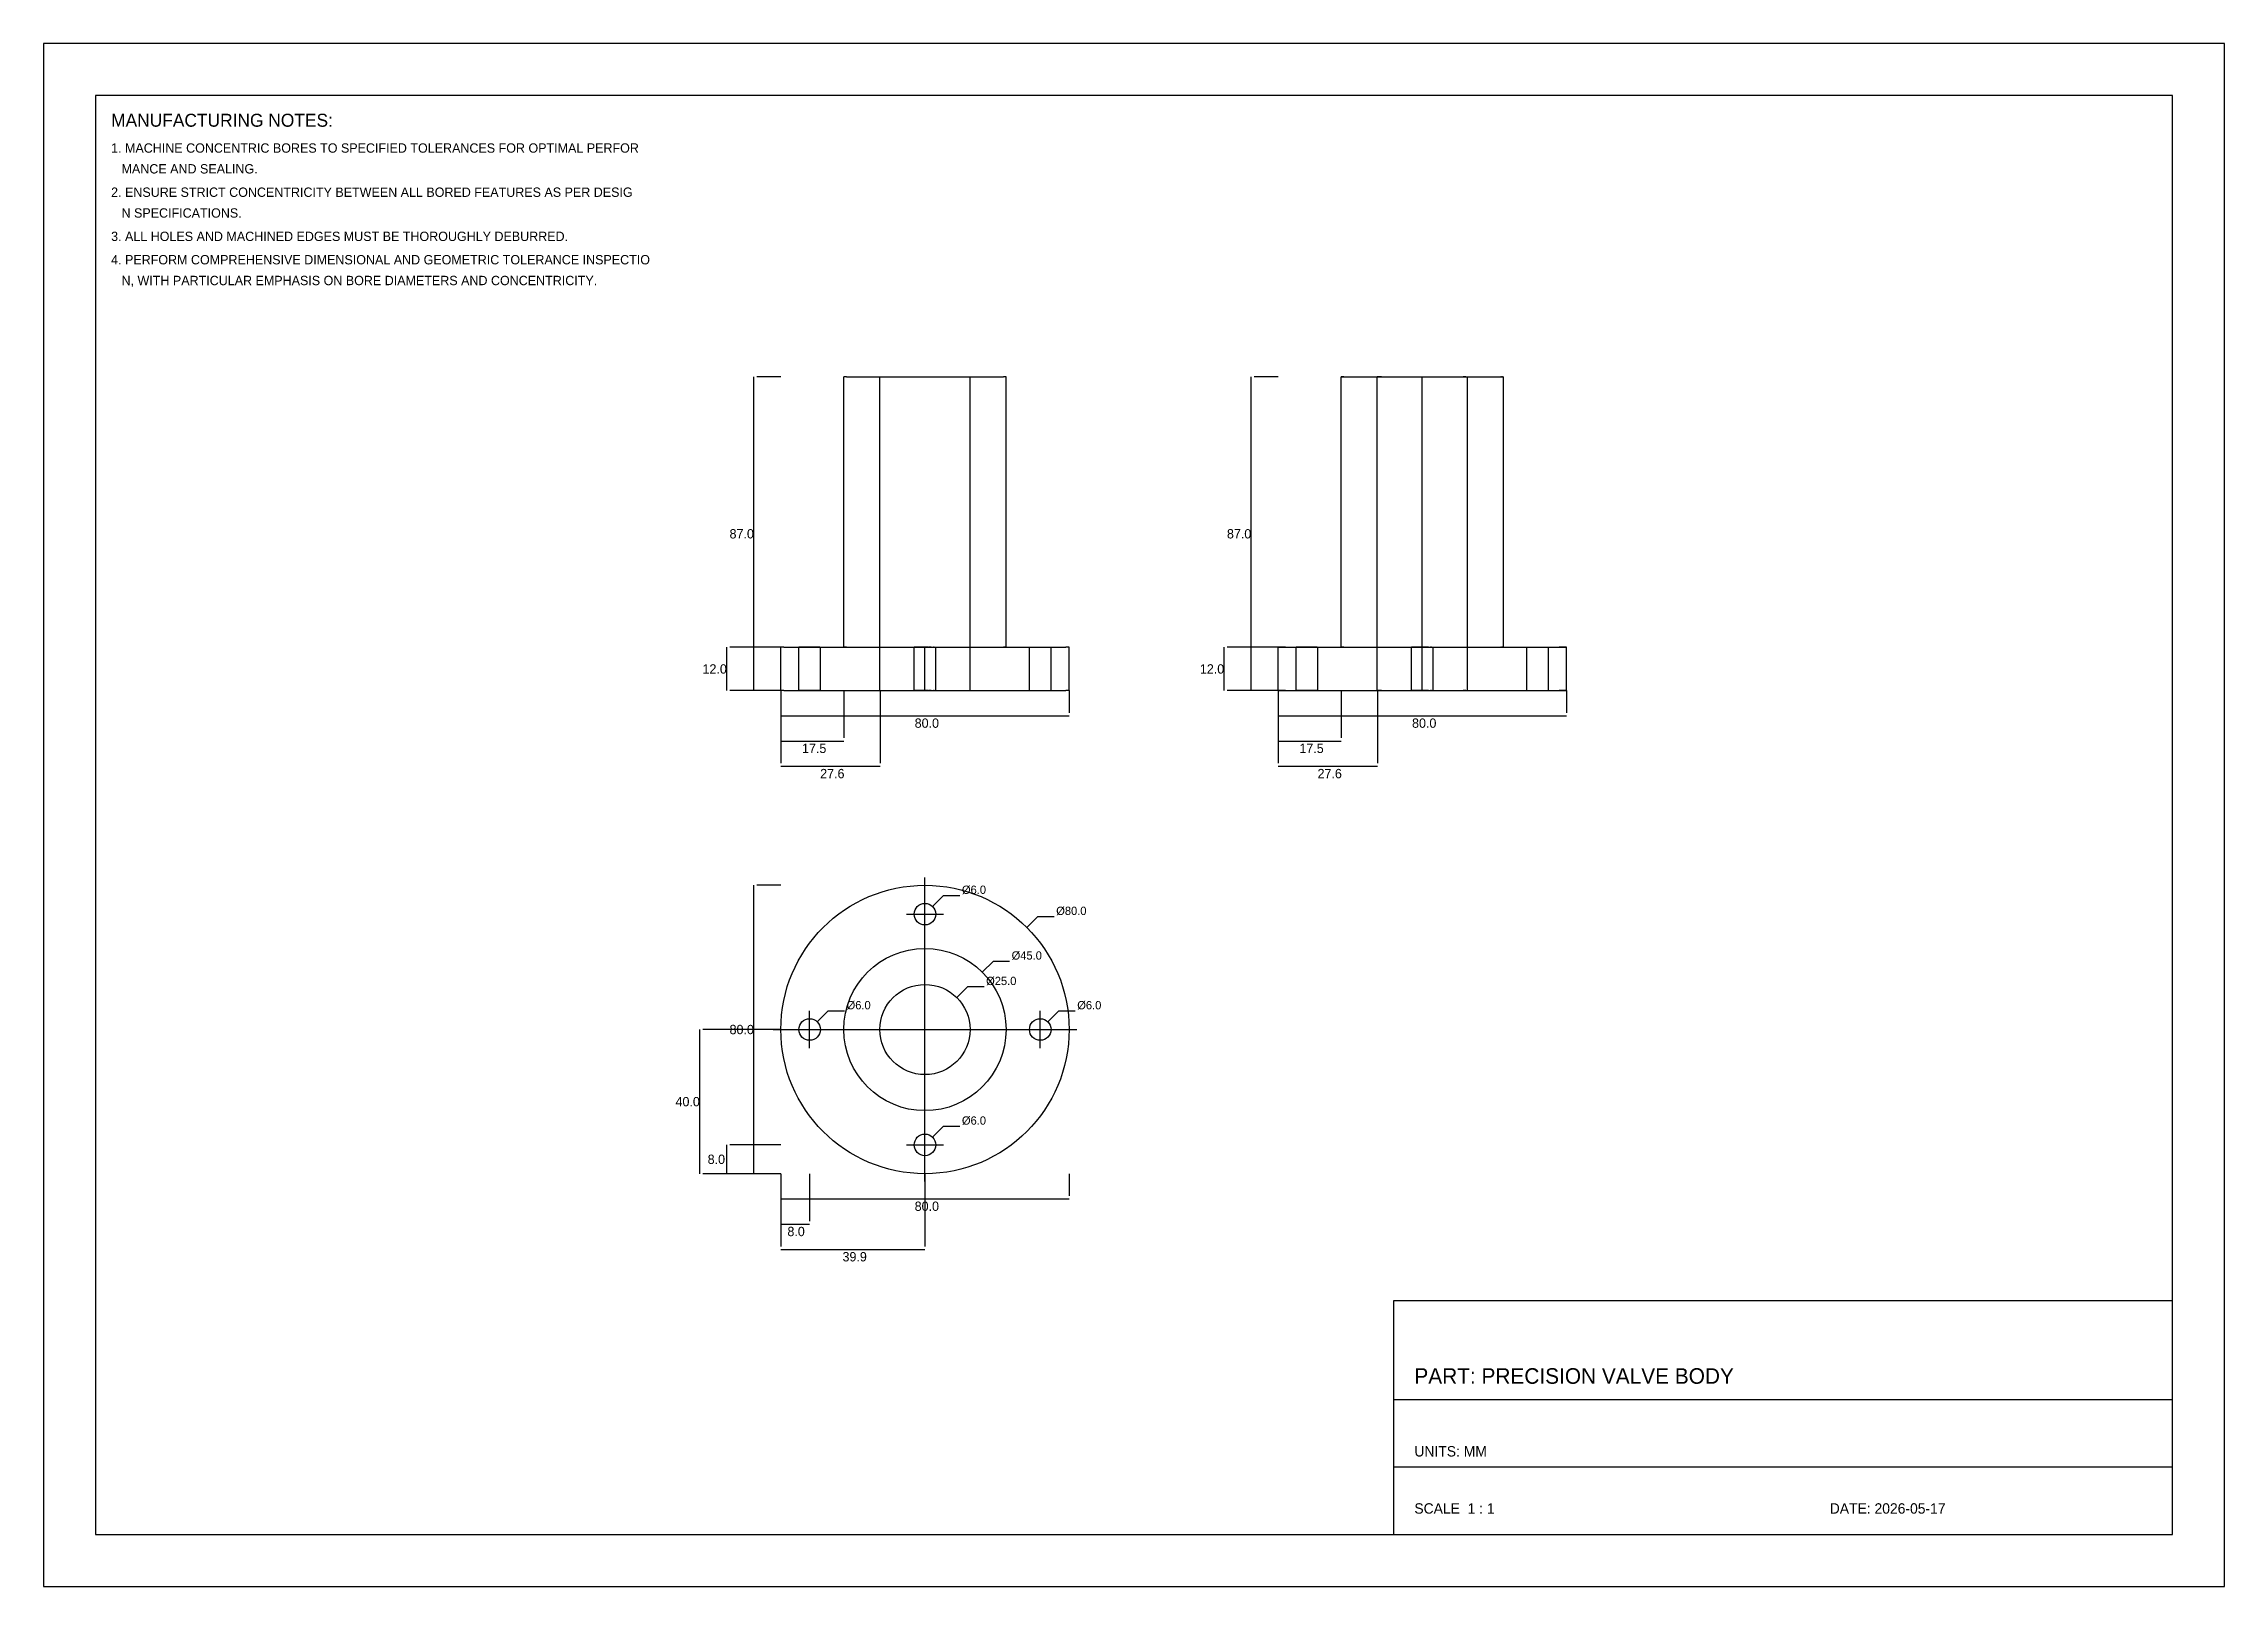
# Model space of a CAD drawing. Header units: metres. Extents: x 0 to 420, y 0 to 297.
import ezdxf

# ---------------------------------------------------------------- set-up
doc = ezdxf.new("R2010")
doc.units = ezdxf.units.M
for name, color, linetype in [('BORDER', 7, 'Continuous'), ('CENTER_LINES', 1, 'Continuous'), ('DIMENSIONS', 2, 'Continuous'), ('GEOMETRY', 7, 'Continuous'), ('NOTES', 3, 'Continuous')]:
    doc.layers.add(name, color=color, linetype=linetype)

msp = doc.modelspace()

# ---------------------------------------------------------------- texts
at = {"layer": 'DIMENSIONS', "color": 7}
for s, height, p in [('87.0', 1.8, (132.11, 201.74)), ('87.0', 1.8, (227.9, 201.74)), ('12.0', 1.8, (126.9, 175.72)), ('12.0', 1.8, (222.69, 175.72)), ('80.0', 1.8, (167.76, 165.29)), ('80.0', 1.8, (263.55, 165.29)), ('17.5', 1.8, (146.06, 160.43)), ('17.5', 1.8, (241.85, 160.43)), ('27.6', 1.8, (149.56, 155.57)), ('27.6', 1.8, (245.35, 155.57)), ('80.0', 1.8, (132.11, 106.3)), ('40.0', 1.8, (121.7, 92.42)), ('8.0', 1.8, (127.89, 81.32)), ('80.0', 1.8, (167.76, 72.28)), ('8.0', 1.8, (143.25, 67.42)), ('39.9', 1.8, (153.86, 62.56)), ('UNITS: MM', 2, (264, 25)), ('SCALE  1 : 1', 2, (264, 14)), ('DATE: 2026-05-17', 2, (344, 14))]:
    msp.add_text(s, height=height, dxfattribs=at).set_placement(p)
at = {"layer": 'DIMENSIONS', "color": 3}
for s, height, p in [('%%c6.0', 1.6, (176.86, 133.31)), ('%%c80.0', 1.6, (195.02, 129.25)), ('%%c45.0', 1.6, (186.43, 120.66)), ('%%c25.0', 1.6, (181.52, 115.76)), ('%%c6.0', 1.6, (154.65, 111.09)), ('%%c6.0', 1.6, (199.07, 111.09)), ('%%c6.0', 1.6, (176.86, 88.88)), ('PART: PRECISION VALVE BODY', 3, (264, 39))]:
    msp.add_text(s, height=height, dxfattribs=at).set_placement(p)
at = {"layer": 'NOTES', "color": 3}
msp.add_text('MANUFACTURING NOTES:', height=2.5, dxfattribs=at).set_placement((13, 281))
at = {"layer": 'NOTES', "color": 7}
for s, p in [('1. MACHINE CONCENTRIC BORES TO SPECIFIED TOLERANCES FOR OPTIMAL PERFOR', (13, 276)), ('   MANCE AND SEALING.', (13, 272)), ('2. ENSURE STRICT CONCENTRICITY BETWEEN ALL BORED FEATURES AS PER DESIG', (13, 267.5)), ('   N SPECIFICATIONS.', (13, 263.5)), ('3. ALL HOLES AND MACHINED EDGES MUST BE THOROUGHLY DEBURRED.', (13, 259)), ('4. PERFORM COMPREHENSIVE DIMENSIONAL AND GEOMETRIC TOLERANCE INSPECTIO', (13, 254.5)), ('   N, WITH PARTICULAR EMPHASIS ON BORE DIAMETERS AND CONCENTRICITY.', (13, 250.5))]:
    msp.add_text(s, height=1.8, dxfattribs=at).set_placement(p)

# ---------------------------------------------------------------- linework, layer by layer
at = {"layer": 'BORDER'}
for p, q in [((260, 36), (410, 36)), ((260, 23), (410, 23))]:
    msp.add_line(p, q, dxfattribs=at)
for points in [[(0, 0), (420, 0), (420, 297), (0, 297)], [(10, 10), (410, 10), (410, 287), (10, 287)], [(260, 10), (410, 10), (410, 55), (260, 55)]]:
    msp.add_lwpolyline(points, close=True, dxfattribs=at)
at = {"layer": 'CENTER_LINES', "color": 1}
for p, q in [((169.74, 77.94), (169.74, 136.46)), ((169.74, 125.83), (169.74, 132.99)), ((166.16, 129.41), (173.32, 129.41)), ((169.74, 90.08), (169.74, 124.32)), ((169.74, 97.02), (169.74, 117.38)), ((147.53, 103.62), (147.53, 110.78)), ((191.95, 103.62), (191.95, 110.78)), ((140.48, 107.2), (199.01, 107.2)), ((143.95, 107.2), (151.11, 107.2)), ((152.62, 107.2), (186.86, 107.2)), ((159.56, 107.2), (179.92, 107.2)), ((188.37, 107.2), (195.54, 107.2)), ((169.74, 81.41), (169.74, 88.57)), ((166.16, 84.99), (173.32, 84.99))]:
    msp.add_line(p, q, dxfattribs=at)
at = {"layer": 'DIMENSIONS', "color": 2}
for p, q in [((136.77, 172.45), (136.77, 232.84)), ((141.98, 232.84), (137.37, 232.84)), ((232.56, 172.45), (232.56, 232.84)), ((237.76, 232.84), (233.16, 232.84)), ((131.56, 172.45), (131.56, 180.8)), ((141.98, 180.8), (132.16, 180.8)), ((227.35, 172.45), (227.35, 180.8)), ((237.76, 180.8), (227.95, 180.8)), ((141.98, 172.45), (132.16, 172.45)), ((141.98, 172.45), (137.37, 172.45)), ((141.98, 172.45), (141.98, 168.19)), ((141.98, 172.45), (141.98, 163.33)), ((141.98, 172.45), (141.98, 158.47)), ((154.1, 172.45), (154.1, 163.33)), ((161.1, 172.45), (161.1, 158.47)), ((197.51, 172.45), (197.51, 168.19)), ((237.76, 172.45), (227.95, 172.45)), ((237.76, 172.45), (233.16, 172.45)), ((237.76, 172.45), (237.76, 168.19)), ((237.76, 172.45), (237.76, 163.33)), ((237.76, 172.45), (237.76, 158.47)), ((249.9, 172.45), (249.9, 163.33)), ((256.9, 172.45), (256.9, 158.47)), ((293.29, 172.45), (293.29, 168.19)), ((141.98, 167.59), (197.51, 167.59)), ((237.76, 167.59), (293.29, 167.59)), ((141.98, 162.73), (154.1, 162.73)), ((237.76, 162.73), (249.9, 162.73)), ((141.98, 157.87), (161.1, 157.87)), ((237.76, 157.87), (256.9, 157.87)), ((136.77, 79.44), (136.77, 134.96)), ((141.98, 134.96), (137.37, 134.96)), ((171.21, 130.88), (173.33, 133.01)), ((173.33, 133.01), (176.46, 133.01)), ((189.37, 126.83), (191.5, 128.95)), ((191.5, 128.95), (194.62, 128.95)), ((180.78, 118.24), (182.91, 120.36)), ((182.91, 120.36), (186.03, 120.36)), ((175.88, 113.34), (178, 115.46)), ((178, 115.46), (181.12, 115.46)), ((149, 108.67), (151.12, 110.79)), ((151.12, 110.79), (154.25, 110.79)), ((193.43, 108.67), (195.55, 110.79)), ((195.55, 110.79), (198.67, 110.79)), ((126.36, 79.44), (126.36, 107.2)), ((141.98, 107.2), (126.96, 107.2)), ((171.21, 86.46), (173.33, 88.58)), ((173.33, 88.58), (176.46, 88.58)), ((131.56, 79.44), (131.56, 85)), ((141.98, 85), (132.16, 85)), ((141.98, 79.44), (126.96, 79.44)), ((141.98, 79.44), (132.16, 79.44)), ((141.98, 79.44), (137.37, 79.44)), ((141.98, 79.44), (141.98, 75.18)), ((141.98, 79.44), (141.98, 70.32)), ((141.98, 79.44), (141.98, 65.46)), ((147.5, 79.44), (147.5, 70.32)), ((169.7, 79.44), (169.7, 65.46)), ((197.51, 79.44), (197.51, 75.18)), ((141.98, 74.58), (197.51, 74.58)), ((141.98, 69.72), (147.5, 69.72)), ((141.98, 64.86), (169.7, 64.86))]:
    msp.add_line(p, q, dxfattribs=at)
at = {"layer": 'GEOMETRY'}
for p, q in [((154.12, 180.78), (154.12, 232.84)), ((154.21, 232.84), (154.12, 232.84)), ((154.29, 232.84), (154.21, 232.84)), ((154.38, 232.84), (154.29, 232.84)), ((154.47, 232.84), (154.38, 232.84)), ((154.62, 232.84), (154.47, 232.84)), ((154.62, 232.84), (184.86, 232.84)), ((161.06, 172.45), (161.06, 232.84)), ((161.06, 232.84), (161.11, 232.84)), ((161.11, 232.84), (161.16, 232.84)), ((161.16, 232.84), (161.21, 232.84)), ((161.21, 232.84), (161.26, 232.84)), ((161.26, 232.84), (161.34, 232.84)), ((161.34, 232.84), (161.48, 232.84)), ((161.48, 232.84), (161.62, 232.84)), ((161.62, 232.84), (161.76, 232.84)), ((161.76, 232.84), (161.9, 232.84)), ((177.58, 232.84), (177.72, 232.84)), ((177.72, 232.84), (177.86, 232.84)), ((177.86, 232.84), (178, 232.84)), ((178, 232.84), (178.14, 232.84)), ((178.14, 232.84), (178.23, 232.84)), ((178.23, 232.84), (178.27, 232.84)), ((178.27, 232.84), (178.32, 232.84)), ((178.32, 232.84), (178.37, 232.84)), ((178.37, 232.84), (178.42, 232.84)), ((178.42, 172.45), (178.42, 232.84)), ((185.02, 232.84), (184.86, 232.84)), ((185.1, 232.84), (185.02, 232.84)), ((185.19, 232.84), (185.1, 232.84)), ((185.27, 232.84), (185.19, 232.84)), ((185.36, 232.84), (185.27, 232.84)), ((185.36, 180.78), (185.36, 232.84)), ((249.91, 180.78), (249.91, 232.84)), ((250, 232.84), (249.91, 232.84)), ((249.91, 232.84), (249.93, 232.84)), ((249.95, 232.84), (249.98, 232.84)), ((250.08, 232.84), (250, 232.84)), ((250.04, 232.84), (250.1, 232.84)), ((250.17, 232.84), (250.08, 232.84)), ((250.1, 232.84), (250.17, 232.84)), ((250.25, 232.84), (250.17, 232.84)), ((250.23, 232.84), (250.29, 232.84)), ((250.41, 232.84), (250.25, 232.84)), ((250.29, 232.84), (250.39, 232.84)), ((250.39, 232.84), (250.5, 232.84)), ((250.41, 232.84), (280.65, 232.84)), ((250.5, 232.84), (250.61, 232.84)), ((250.61, 232.84), (250.71, 232.84)), ((250.71, 232.84), (250.83, 232.84)), ((250.83, 232.84), (250.98, 232.84)), ((250.98, 232.84), (251.12, 232.84)), ((251.12, 232.84), (251.27, 232.84)), ((251.27, 232.84), (251.42, 232.84)), ((251.42, 232.84), (251.59, 232.84)), ((251.59, 232.84), (251.78, 232.84)), ((251.78, 232.84), (251.96, 232.84)), ((251.96, 232.84), (252.15, 232.84)), ((252.15, 232.84), (252.34, 232.84)), ((256.85, 172.45), (256.85, 232.84)), ((256.9, 232.84), (256.85, 232.84)), ((256.85, 232.84), (256.86, 232.84)), ((256.95, 232.84), (256.9, 232.84)), ((257, 232.84), (256.95, 232.84)), ((256.96, 232.84), (256.99, 232.84)), ((257.04, 232.84), (257, 232.84)), ((257.03, 232.84), (257.07, 232.84)), ((257.13, 232.84), (257.04, 232.84)), ((257.12, 232.84), (257.18, 232.84)), ((257.27, 232.84), (257.13, 232.84)), ((257.18, 232.84), (257.24, 232.84)), ((257.24, 232.84), (257.3, 232.84)), ((257.41, 232.84), (257.27, 232.84)), ((257.3, 232.84), (257.36, 232.84)), ((257.36, 232.84), (257.44, 232.84)), ((257.55, 232.84), (257.41, 232.84)), ((257.44, 232.84), (257.53, 232.84)), ((257.53, 232.84), (257.61, 232.84)), ((257.69, 232.84), (257.55, 232.84)), ((257.61, 232.84), (257.69, 232.84)), ((257.69, 232.84), (257.79, 232.84)), ((257.79, 232.84), (257.89, 232.84)), ((257.89, 232.84), (257.99, 232.84)), ((257.99, 232.84), (258.09, 232.84)), ((258.09, 232.84), (258.2, 232.84)), ((258.2, 232.84), (258.32, 232.84)), ((258.32, 232.84), (258.45, 232.84)), ((258.45, 232.84), (258.57, 232.84)), ((258.57, 232.84), (258.69, 232.84)), ((258.69, 232.84), (258.83, 232.84)), ((258.83, 232.84), (258.97, 232.84)), ((258.97, 232.84), (259.11, 232.84)), ((259.11, 232.84), (259.25, 232.84)), ((259.25, 232.84), (259.39, 232.84)), ((259.39, 232.84), (259.55, 232.84)), ((259.55, 232.84), (259.71, 232.84)), ((259.71, 232.84), (259.87, 232.84)), ((259.87, 232.84), (260.03, 232.84)), ((260.03, 232.84), (260.19, 232.84)), ((260.19, 232.84), (260.37, 232.84)), ((260.37, 232.84), (260.54, 232.84)), ((260.54, 232.84), (260.71, 232.84)), ((260.71, 232.84), (260.89, 232.84)), ((260.89, 232.84), (261.07, 232.84)), ((261.07, 232.84), (261.26, 232.84)), ((261.26, 232.84), (261.45, 232.84)), ((261.45, 232.84), (261.63, 232.84)), ((261.63, 232.84), (261.82, 232.84)), ((261.82, 232.84), (262.02, 232.84)), ((262.02, 232.84), (262.21, 232.84)), ((262.21, 232.84), (262.41, 232.84)), ((262.41, 232.84), (262.61, 232.84)), ((262.61, 232.84), (262.81, 232.84)), ((262.81, 232.84), (263.01, 232.84)), ((263.01, 232.84), (263.22, 232.84)), ((263.22, 232.84), (263.42, 232.84)), ((263.42, 232.84), (263.63, 232.84)), ((265.53, 172.45), (265.53, 232.84)), ((267.43, 232.84), (267.64, 232.84)), ((267.64, 232.84), (267.84, 232.84)), ((267.84, 232.84), (268.04, 232.84)), ((268.04, 232.84), (268.25, 232.84)), ((268.25, 232.84), (268.45, 232.84)), ((268.45, 232.84), (268.65, 232.84)), ((268.65, 232.84), (268.84, 232.84)), ((268.84, 232.84), (269.04, 232.84)), ((269.04, 232.84), (269.24, 232.84)), ((269.24, 232.84), (269.43, 232.84)), ((269.43, 232.84), (269.61, 232.84)), ((269.61, 232.84), (269.8, 232.84)), ((269.8, 232.84), (269.99, 232.84)), ((269.99, 232.84), (270.17, 232.84)), ((270.17, 232.84), (270.34, 232.84)), ((270.34, 232.84), (270.52, 232.84)), ((270.52, 232.84), (270.69, 232.84)), ((270.69, 232.84), (270.86, 232.84)), ((270.86, 232.84), (271.03, 232.84)), ((271.03, 232.84), (271.19, 232.84)), ((271.19, 232.84), (271.35, 232.84)), ((271.35, 232.84), (271.51, 232.84)), ((271.51, 232.84), (271.66, 232.84)), ((271.66, 232.84), (271.81, 232.84)), ((271.81, 232.84), (271.95, 232.84)), ((271.95, 232.84), (272.09, 232.84)), ((272.09, 232.84), (272.23, 232.84)), ((272.23, 232.84), (272.37, 232.84)), ((272.37, 232.84), (272.49, 232.84)), ((272.49, 232.84), (272.61, 232.84)), ((272.61, 232.84), (272.74, 232.84)), ((272.74, 232.84), (272.86, 232.84)), ((272.86, 232.84), (272.96, 232.84)), ((272.96, 232.84), (273.07, 232.84)), ((273.07, 232.84), (273.17, 232.84)), ((273.17, 232.84), (273.27, 232.84)), ((273.27, 232.84), (273.37, 232.84)), ((273.37, 232.84), (273.45, 232.84)), ((273.51, 232.84), (273.37, 232.84)), ((273.45, 232.84), (273.53, 232.84)), ((273.65, 232.84), (273.51, 232.84)), ((273.53, 232.84), (273.61, 232.84)), ((273.61, 232.84), (273.7, 232.84)), ((273.79, 232.84), (273.65, 232.84)), ((273.7, 232.84), (273.76, 232.84)), ((273.76, 232.84), (273.82, 232.84)), ((273.93, 232.84), (273.79, 232.84)), ((273.82, 232.84), (273.88, 232.84)), ((273.88, 232.84), (273.94, 232.84)), ((273.94, 232.84), (273.99, 232.84)), ((273.99, 232.84), (274.03, 232.84)), ((274.03, 232.84), (274.06, 232.84)), ((274.06, 232.84), (274.1, 232.84)), ((274.1, 232.84), (274.14, 232.84)), ((274.14, 232.84), (274.16, 232.84)), ((274.17, 232.84), (274.18, 232.84)), ((274.18, 232.84), (274.19, 232.84)), ((274.21, 172.45), (274.21, 232.84)), ((278.72, 232.84), (278.91, 232.84)), ((278.91, 232.84), (279.1, 232.84)), ((279.1, 232.84), (279.28, 232.84)), ((279.28, 232.84), (279.47, 232.84)), ((279.47, 232.84), (279.64, 232.84)), ((279.64, 232.84), (279.79, 232.84)), ((279.79, 232.84), (279.94, 232.84)), ((279.94, 232.84), (280.08, 232.84)), ((280.08, 232.84), (280.23, 232.84)), ((280.23, 232.84), (280.35, 232.84)), ((280.35, 232.84), (280.45, 232.84)), ((280.45, 232.84), (280.56, 232.84)), ((280.56, 232.84), (280.66, 232.84)), ((280.8, 232.84), (280.65, 232.84)), ((280.66, 232.84), (280.76, 232.84)), ((280.76, 232.84), (280.83, 232.84)), ((280.83, 232.84), (280.89, 232.84)), ((280.89, 232.84), (280.96, 232.84)), ((280.98, 232.84), (280.89, 232.84)), ((280.96, 232.84), (281.02, 232.84)), ((281.02, 232.84), (281.06, 232.84)), ((281.06, 232.84), (281.08, 232.84)), ((281.1, 232.84), (281.13, 232.84)), ((281.13, 232.84), (281.15, 232.84)), ((281.15, 180.78), (281.15, 232.84)), ((141.98, 172.45), (141.98, 180.78)), ((142.13, 180.78), (141.98, 180.78)), ((142.28, 180.78), (142.13, 180.78)), ((142.43, 180.78), (142.28, 180.78)), ((142.59, 180.78), (142.43, 180.78)), ((142.59, 180.78), (196.9, 180.78)), ((145.45, 172.45), (145.45, 180.78)), ((145.48, 180.78), (145.47, 180.78)), ((145.49, 180.78), (145.48, 180.78)), ((145.55, 180.78), (145.51, 180.78)), ((145.58, 180.78), (145.55, 180.78)), ((145.61, 180.78), (145.58, 180.78)), ((145.65, 180.78), (145.61, 180.78)), ((145.7, 180.78), (145.65, 180.78)), ((145.75, 180.78), (145.7, 180.78)), ((145.81, 180.78), (145.75, 180.78)), ((145.86, 180.78), (145.81, 180.78)), ((145.92, 180.78), (145.86, 180.78)), ((145.99, 180.78), (145.92, 180.78)), ((146.07, 180.78), (145.99, 180.78)), ((146.14, 180.78), (146.07, 180.78)), ((146.21, 180.78), (146.14, 180.78)), ((146.29, 180.78), (146.21, 180.78)), ((146.38, 180.78), (146.29, 180.78)), ((146.47, 180.78), (146.38, 180.78)), ((146.55, 180.78), (146.47, 180.78)), ((146.64, 180.78), (146.55, 180.78)), ((146.74, 180.78), (146.64, 180.78)), ((146.83, 180.78), (146.74, 180.78)), ((146.93, 180.78), (146.83, 180.78)), ((147.02, 180.78), (146.93, 180.78)), ((147.12, 180.78), (147.02, 180.78)), ((147.23, 180.78), (147.12, 180.78)), ((147.33, 180.78), (147.23, 180.78)), ((147.43, 180.78), (147.33, 180.78)), ((147.53, 180.78), (147.43, 180.78)), ((147.63, 180.78), (147.53, 180.78)), ((147.73, 180.78), (147.63, 180.78)), ((147.83, 180.78), (147.73, 180.78)), ((147.93, 180.78), (147.83, 180.78)), ((148.03, 180.78), (147.93, 180.78)), ((148.13, 180.78), (148.03, 180.78)), ((148.23, 180.78), (148.13, 180.78)), ((148.32, 180.78), (148.23, 180.78)), ((148.42, 180.78), (148.32, 180.78)), ((148.51, 180.78), (148.42, 180.78)), ((148.59, 180.78), (148.51, 180.78)), ((148.68, 180.78), (148.59, 180.78)), ((148.77, 180.78), (148.68, 180.78)), ((148.85, 180.78), (148.77, 180.78)), ((148.92, 180.78), (148.85, 180.78)), ((148.99, 180.78), (148.92, 180.78)), ((149.06, 180.78), (148.99, 180.78)), ((149.14, 180.78), (149.06, 180.78)), ((149.2, 180.78), (149.14, 180.78)), ((149.25, 180.78), (149.2, 180.78)), ((149.3, 180.78), (149.25, 180.78)), ((149.36, 180.78), (149.3, 180.78)), ((149.41, 180.78), (149.36, 180.78)), ((149.44, 180.78), (149.41, 180.78)), ((149.48, 180.78), (149.44, 180.78)), ((149.51, 180.78), (149.48, 180.78)), ((149.57, 180.78), (149.55, 180.78)), ((149.58, 180.78), (149.57, 180.78)), ((149.61, 180.78), (149.6, 180.78)), ((149.61, 172.45), (149.61, 180.78)), ((154.21, 180.78), (154.12, 180.78)), ((154.29, 180.78), (154.21, 180.78)), ((154.38, 180.78), (154.29, 180.78)), ((154.47, 180.78), (154.38, 180.78)), ((154.62, 180.78), (154.47, 180.78)), ((167.66, 172.45), (167.66, 180.78)), ((167.69, 180.78), (167.68, 180.78)), ((167.7, 180.78), (167.69, 180.78)), ((167.75, 180.78), (167.74, 180.78)), ((167.77, 180.78), (167.75, 180.78)), ((167.82, 180.78), (167.8, 180.78)), ((167.84, 180.78), (167.82, 180.78)), ((167.88, 180.78), (167.86, 180.78)), ((167.91, 180.78), (167.88, 180.78)), ((167.96, 180.78), (167.93, 180.78)), ((167.98, 180.78), (167.96, 180.78)), ((168.01, 180.78), (167.98, 180.78)), ((168.04, 180.78), (168.01, 180.78)), ((168.1, 180.78), (168.07, 180.78)), ((168.13, 180.78), (168.1, 180.78)), ((168.17, 180.78), (168.13, 180.78)), ((168.2, 180.78), (168.17, 180.78)), ((168.23, 180.78), (168.2, 180.78)), ((168.27, 180.78), (168.23, 180.78)), ((168.31, 180.78), (168.27, 180.78)), ((168.34, 180.78), (168.31, 180.78)), ((168.38, 180.78), (168.34, 180.78)), ((168.42, 180.78), (168.38, 180.78)), ((168.46, 180.78), (168.42, 180.78)), ((168.5, 180.78), (168.46, 180.78)), ((168.54, 180.78), (168.5, 180.78)), ((168.59, 180.78), (168.54, 180.78)), ((168.63, 180.78), (168.59, 180.78)), ((168.59, 180.78), (168.68, 180.78)), ((168.67, 180.78), (168.63, 180.78)), ((168.72, 180.78), (168.67, 180.78)), ((168.76, 180.78), (168.72, 180.78)), ((168.81, 180.78), (168.76, 180.78)), ((168.85, 180.78), (168.81, 180.78)), ((168.9, 180.78), (168.85, 180.78)), ((168.85, 180.78), (168.95, 180.78)), ((168.95, 180.78), (168.9, 180.78)), ((168.99, 180.78), (168.95, 180.78)), ((169.04, 180.78), (168.99, 180.78)), ((169.09, 180.78), (169.04, 180.78)), ((169.14, 180.78), (169.09, 180.78)), ((169.19, 180.78), (169.14, 180.78)), ((169.14, 180.78), (169.24, 180.78)), ((169.24, 180.78), (169.19, 180.78)), ((169.29, 180.78), (169.24, 180.78)), ((169.34, 180.78), (169.29, 180.78)), ((169.39, 180.78), (169.34, 180.78)), ((169.34, 180.78), (169.44, 180.78)), ((169.44, 180.78), (169.39, 180.78)), ((169.49, 180.78), (169.44, 180.78)), ((169.54, 180.78), (169.49, 180.78)), ((169.59, 180.78), (169.54, 180.78)), ((169.54, 180.78), (169.64, 180.78)), ((169.64, 180.78), (169.59, 180.78)), ((169.69, 180.78), (169.64, 180.78)), ((169.74, 180.78), (169.69, 180.78)), ((169.74, 172.45), (169.74, 180.78)), ((169.74, 180.78), (169.84, 180.78)), ((169.84, 180.78), (169.79, 180.78)), ((169.84, 180.78), (169.94, 180.78)), ((169.89, 180.78), (169.84, 180.78)), ((169.95, 180.78), (169.89, 180.78)), ((169.94, 180.78), (170.05, 180.78)), ((170.05, 180.78), (170, 180.78)), ((170.05, 180.78), (170.15, 180.78)), ((170.1, 180.78), (170.05, 180.78)), ((170.15, 180.78), (170.1, 180.78)), ((170.15, 180.78), (170.25, 180.78)), ((170.25, 180.78), (170.2, 180.78)), ((170.25, 180.78), (170.34, 180.78)), ((170.3, 180.78), (170.25, 180.78)), ((170.34, 180.78), (170.3, 180.78)), ((170.34, 180.78), (170.44, 180.78)), ((170.39, 180.78), (170.34, 180.78)), ((170.44, 180.78), (170.53, 180.78)), ((170.54, 180.78), (170.49, 180.78)), ((170.53, 180.78), (170.63, 180.78)), ((170.58, 180.78), (170.54, 180.78)), ((170.63, 180.78), (170.58, 180.78)), ((170.63, 180.78), (170.72, 180.78)), ((170.68, 180.78), (170.63, 180.78)), ((170.72, 180.78), (170.81, 180.78)), ((170.81, 180.78), (170.77, 180.78)), ((170.81, 180.78), (170.89, 180.78)), ((170.86, 180.78), (170.81, 180.78)), ((170.9, 180.78), (170.86, 180.78)), ((170.89, 180.78), (170.98, 180.78)), ((170.94, 180.78), (170.9, 180.78)), ((170.98, 180.78), (171.06, 180.78)), ((171.02, 180.78), (170.98, 180.78)), ((171.06, 180.78), (171.13, 180.78)), ((171.14, 180.78), (171.1, 180.78)), ((171.13, 180.78), (171.2, 180.78)), ((171.21, 180.78), (171.18, 180.78)), ((171.2, 180.78), (171.28, 180.78)), ((171.28, 180.78), (171.25, 180.78)), ((171.28, 180.78), (171.35, 180.78)), ((171.35, 180.78), (171.32, 180.78)), ((171.35, 180.78), (171.41, 180.78)), ((171.41, 180.78), (171.46, 180.78)), ((171.44, 180.78), (171.41, 180.78)), ((171.46, 180.78), (171.52, 180.78)), ((171.5, 180.78), (171.47, 180.78)), ((171.52, 180.78), (171.57, 180.78)), ((171.57, 180.78), (171.62, 180.78)), ((171.62, 180.78), (171.66, 180.78)), ((171.64, 180.78), (171.62, 180.78)), ((171.66, 180.78), (171.69, 180.78)), ((171.69, 180.78), (171.72, 180.78)), ((171.72, 180.78), (171.76, 180.78)), ((171.78, 180.78), (171.79, 180.78)), ((171.79, 180.78), (171.8, 180.78)), ((171.82, 172.45), (171.82, 180.78)), ((185.02, 180.78), (184.86, 180.78)), ((185.1, 180.78), (185.02, 180.78)), ((185.19, 180.78), (185.1, 180.78)), ((185.27, 180.78), (185.19, 180.78)), ((185.36, 180.78), (185.27, 180.78)), ((189.87, 172.45), (189.87, 180.78)), ((189.87, 180.78), (189.88, 180.78)), ((189.9, 180.78), (189.92, 180.78)), ((189.92, 180.78), (189.94, 180.78)), ((189.97, 180.78), (190, 180.78)), ((190, 180.78), (190.04, 180.78)), ((190.04, 180.78), (190.07, 180.78)), ((190.07, 180.78), (190.12, 180.78)), ((190.12, 180.78), (190.18, 180.78)), ((190.18, 180.78), (190.23, 180.78)), ((190.23, 180.78), (190.29, 180.78)), ((190.29, 180.78), (190.35, 180.78)), ((190.35, 180.78), (190.42, 180.78)), ((190.42, 180.78), (190.49, 180.78)), ((190.49, 180.78), (190.56, 180.78)), ((190.56, 180.78), (190.63, 180.78)), ((190.63, 180.78), (190.72, 180.78)), ((190.72, 180.78), (190.8, 180.78)), ((190.8, 180.78), (190.89, 180.78)), ((190.89, 180.78), (190.98, 180.78)), ((190.98, 180.78), (191.06, 180.78)), ((191.06, 180.78), (191.16, 180.78)), ((191.16, 180.78), (191.26, 180.78)), ((191.26, 180.78), (191.35, 180.78)), ((191.35, 180.78), (191.45, 180.78)), ((191.45, 180.78), (191.55, 180.78)), ((191.55, 180.78), (191.65, 180.78)), ((191.65, 180.78), (191.75, 180.78)), ((191.75, 180.78), (191.85, 180.78)), ((191.85, 180.78), (191.95, 180.78)), ((191.95, 180.78), (192.05, 180.78)), ((192.05, 180.78), (192.16, 180.78)), ((192.16, 180.78), (192.26, 180.78)), ((192.26, 180.78), (192.36, 180.78)), ((192.36, 180.78), (192.46, 180.78)), ((192.46, 180.78), (192.55, 180.78)), ((192.55, 180.78), (192.65, 180.78)), ((192.65, 180.78), (192.75, 180.78)), ((192.75, 180.78), (192.84, 180.78)), ((192.84, 180.78), (192.93, 180.78)), ((192.93, 180.78), (193.02, 180.78)), ((193.02, 180.78), (193.1, 180.78)), ((193.1, 180.78), (193.19, 180.78)), ((193.19, 180.78), (193.27, 180.78)), ((193.27, 180.78), (193.34, 180.78)), ((193.34, 180.78), (193.42, 180.78)), ((193.42, 180.78), (193.49, 180.78)), ((193.49, 180.78), (193.56, 180.78)), ((193.56, 180.78), (193.62, 180.78)), ((193.62, 180.78), (193.67, 180.78)), ((193.67, 180.78), (193.73, 180.78)), ((193.73, 180.78), (193.78, 180.78)), ((193.78, 180.78), (193.83, 180.78)), ((193.83, 180.78), (193.87, 180.78)), ((193.87, 180.78), (193.9, 180.78)), ((193.9, 180.78), (193.93, 180.78)), ((193.93, 180.78), (193.97, 180.78)), ((193.99, 180.78), (194, 180.78)), ((194, 180.78), (194.01, 180.78)), ((194.04, 172.45), (194.04, 180.78)), ((197.05, 180.78), (196.9, 180.78)), ((197.2, 180.78), (197.05, 180.78)), ((197.35, 180.78), (197.2, 180.78)), ((197.51, 180.78), (197.35, 180.78)), ((197.51, 172.45), (197.51, 180.78)), ((237.76, 172.45), (237.76, 180.78)), ((237.8, 180.78), (237.76, 180.78)), ((237.76, 180.78), (237.92, 180.78)), ((237.84, 180.78), (237.8, 180.78)), ((237.88, 180.78), (237.84, 180.78)), ((237.92, 180.78), (237.88, 180.78)), ((237.99, 180.78), (237.92, 180.78)), ((237.92, 180.78), (238.07, 180.78)), ((238.1, 180.78), (237.99, 180.78)), ((238.07, 180.78), (238.22, 180.78)), ((238.22, 180.78), (238.1, 180.78)), ((238.33, 180.78), (238.22, 180.78)), ((238.22, 180.78), (238.37, 180.78)), ((238.44, 180.78), (238.33, 180.78)), ((238.37, 180.78), (292.69, 180.78)), ((238.62, 180.78), (238.44, 180.78)), ((238.81, 180.78), (238.62, 180.78)), ((239, 180.78), (238.81, 180.78)), ((239.19, 180.78), (239, 180.78)), ((241.24, 172.45), (241.24, 180.78)), ((241.27, 180.78), (241.26, 180.78)), ((241.28, 180.78), (241.27, 180.78)), ((241.34, 180.78), (241.3, 180.78)), ((241.37, 180.78), (241.34, 180.78)), ((241.4, 180.78), (241.37, 180.78)), ((241.44, 180.78), (241.4, 180.78)), ((241.49, 180.78), (241.44, 180.78)), ((241.54, 180.78), (241.49, 180.78)), ((241.6, 180.78), (241.54, 180.78)), ((241.65, 180.78), (241.6, 180.78)), ((241.71, 180.78), (241.65, 180.78)), ((241.78, 180.78), (241.71, 180.78)), ((241.85, 180.78), (241.78, 180.78)), ((241.93, 180.78), (241.85, 180.78)), ((242, 180.78), (241.93, 180.78)), ((242.08, 180.78), (242, 180.78)), ((242.17, 180.78), (242.08, 180.78)), ((242.25, 180.78), (242.17, 180.78)), ((242.34, 180.78), (242.25, 180.78)), ((242.43, 180.78), (242.34, 180.78)), ((242.52, 180.78), (242.43, 180.78)), ((242.62, 180.78), (242.52, 180.78)), ((242.72, 180.78), (242.62, 180.78)), ((242.81, 180.78), (242.72, 180.78)), ((242.91, 180.78), (242.81, 180.78)), ((243.01, 180.78), (242.91, 180.78)), ((243.11, 180.78), (243.01, 180.78)), ((243.22, 180.78), (243.11, 180.78)), ((243.32, 180.78), (243.22, 180.78)), ((243.42, 180.78), (243.32, 180.78)), ((243.52, 180.78), (243.42, 180.78)), ((243.62, 180.78), (243.52, 180.78)), ((243.72, 180.78), (243.62, 180.78)), ((243.82, 180.78), (243.72, 180.78)), ((243.92, 180.78), (243.82, 180.78)), ((244.01, 180.78), (243.92, 180.78)), ((244.11, 180.78), (244.01, 180.78)), ((244.21, 180.78), (244.11, 180.78)), ((244.3, 180.78), (244.21, 180.78)), ((244.38, 180.78), (244.3, 180.78)), ((244.47, 180.78), (244.38, 180.78)), ((244.55, 180.78), (244.47, 180.78)), ((244.64, 180.78), (244.55, 180.78)), ((244.71, 180.78), (244.64, 180.78)), ((244.78, 180.78), (244.71, 180.78)), ((244.85, 180.78), (244.78, 180.78)), ((244.93, 180.78), (244.85, 180.78)), ((244.98, 180.78), (244.93, 180.78)), ((245.04, 180.78), (244.98, 180.78)), ((245.09, 180.78), (245.04, 180.78)), ((245.15, 180.78), (245.09, 180.78)), ((245.2, 180.78), (245.15, 180.78)), ((245.23, 180.78), (245.2, 180.78)), ((245.27, 180.78), (245.23, 180.78)), ((245.3, 180.78), (245.27, 180.78)), ((245.35, 180.78), (245.33, 180.78)), ((245.37, 180.78), (245.35, 180.78)), ((245.4, 180.78), (245.39, 180.78)), ((245.4, 172.45), (245.4, 180.78)), ((250, 180.78), (249.91, 180.78)), ((249.91, 180.78), (249.93, 180.78)), ((249.95, 180.78), (249.98, 180.78)), ((250.08, 180.78), (250, 180.78)), ((250.04, 180.78), (250.1, 180.78)), ((250.17, 180.78), (250.08, 180.78)), ((250.1, 180.78), (250.17, 180.78)), ((250.25, 180.78), (250.17, 180.78)), ((250.23, 180.78), (250.29, 180.78)), ((250.41, 180.78), (250.25, 180.78)), ((250.29, 180.78), (250.39, 180.78)), ((250.39, 180.78), (250.5, 180.78)), ((250.5, 180.78), (250.61, 180.78)), ((250.61, 180.78), (250.71, 180.78)), ((250.71, 180.78), (250.83, 180.78)), ((250.83, 180.78), (250.98, 180.78)), ((250.98, 180.78), (251.12, 180.78)), ((251.12, 180.78), (251.27, 180.78)), ((251.27, 180.78), (251.42, 180.78)), ((251.42, 180.78), (251.59, 180.78)), ((251.59, 180.78), (251.78, 180.78)), ((251.78, 180.78), (251.96, 180.78)), ((251.96, 180.78), (252.15, 180.78)), ((252.15, 180.78), (252.34, 180.78)), ((263.45, 172.45), (263.45, 180.78)), ((263.48, 180.78), (263.47, 180.78)), ((263.49, 180.78), (263.48, 180.78)), ((263.54, 180.78), (263.53, 180.78)), ((263.55, 180.78), (263.54, 180.78)), ((263.61, 180.78), (263.59, 180.78)), ((263.63, 180.78), (263.61, 180.78)), ((263.67, 180.78), (263.65, 180.78)), ((263.7, 180.78), (263.67, 180.78)), ((263.75, 180.78), (263.72, 180.78)), ((263.77, 180.78), (263.75, 180.78)), ((263.8, 180.78), (263.77, 180.78)), ((263.83, 180.78), (263.8, 180.78)), ((263.89, 180.78), (263.86, 180.78)), ((263.92, 180.78), (263.89, 180.78)), ((263.95, 180.78), (263.92, 180.78)), ((263.99, 180.78), (263.95, 180.78)), ((264.02, 180.78), (263.99, 180.78)), ((264.06, 180.78), (264.02, 180.78)), ((264.1, 180.78), (264.06, 180.78)), ((264.13, 180.78), (264.1, 180.78)), ((264.17, 180.78), (264.13, 180.78)), ((264.21, 180.78), (264.17, 180.78)), ((264.25, 180.78), (264.21, 180.78)), ((264.29, 180.78), (264.25, 180.78)), ((264.33, 180.78), (264.29, 180.78)), ((264.37, 180.78), (264.33, 180.78)), ((264.42, 180.78), (264.37, 180.78)), ((264.38, 180.78), (264.47, 180.78)), ((264.46, 180.78), (264.42, 180.78)), ((264.5, 180.78), (264.46, 180.78)), ((264.55, 180.78), (264.5, 180.78)), ((264.59, 180.78), (264.55, 180.78)), ((264.64, 180.78), (264.59, 180.78)), ((264.69, 180.78), (264.64, 180.78)), ((264.64, 180.78), (264.74, 180.78)), ((264.73, 180.78), (264.69, 180.78)), ((264.78, 180.78), (264.73, 180.78)), ((264.83, 180.78), (264.78, 180.78)), ((264.88, 180.78), (264.83, 180.78)), ((264.93, 180.78), (264.88, 180.78)), ((264.97, 180.78), (264.93, 180.78)), ((264.93, 180.78), (265.02, 180.78)), ((265.02, 180.78), (264.97, 180.78)), ((265.07, 180.78), (265.02, 180.78)), ((265.12, 180.78), (265.07, 180.78)), ((265.17, 180.78), (265.12, 180.78)), ((265.12, 180.78), (265.23, 180.78)), ((265.22, 180.78), (265.17, 180.78)), ((265.27, 180.78), (265.22, 180.78)), ((265.33, 180.78), (265.27, 180.78)), ((265.38, 180.78), (265.33, 180.78)), ((265.33, 180.78), (265.43, 180.78)), ((265.43, 180.78), (265.38, 180.78)), ((265.48, 180.78), (265.43, 180.78)), ((265.53, 180.78), (265.48, 180.78)), ((265.53, 180.78), (265.63, 180.78)), ((265.63, 180.78), (265.58, 180.78)), ((265.63, 180.78), (265.73, 180.78)), ((265.68, 180.78), (265.63, 180.78)), ((265.73, 180.78), (265.68, 180.78)), ((265.73, 180.78), (265.83, 180.78)), ((265.83, 180.78), (265.78, 180.78)), ((265.83, 180.78), (265.93, 180.78)), ((265.88, 180.78), (265.83, 180.78)), ((265.94, 180.78), (265.88, 180.78)), ((265.93, 180.78), (266.03, 180.78)), ((266.03, 180.78), (265.99, 180.78)), ((266.03, 180.78), (266.13, 180.78)), ((266.08, 180.78), (266.03, 180.78)), ((266.13, 180.78), (266.08, 180.78)), ((266.13, 180.78), (266.23, 180.78)), ((266.18, 180.78), (266.13, 180.78)), ((266.23, 180.78), (266.32, 180.78)), ((266.33, 180.78), (266.28, 180.78)), ((266.32, 180.78), (266.42, 180.78)), ((266.37, 180.78), (266.33, 180.78)), ((266.42, 180.78), (266.37, 180.78)), ((266.42, 180.78), (266.51, 180.78)), ((266.46, 180.78), (266.42, 180.78)), ((266.51, 180.78), (266.59, 180.78)), ((266.6, 180.78), (266.55, 180.78)), ((266.59, 180.78), (266.68, 180.78)), ((266.64, 180.78), (266.6, 180.78)), ((266.68, 180.78), (266.64, 180.78)), ((266.68, 180.78), (266.77, 180.78)), ((266.73, 180.78), (266.68, 180.78)), ((266.77, 180.78), (266.85, 180.78)), ((266.81, 180.78), (266.77, 180.78)), ((266.85, 180.78), (266.92, 180.78)), ((266.93, 180.78), (266.89, 180.78)), ((266.92, 180.78), (266.99, 180.78)), ((267, 180.78), (266.96, 180.78)), ((266.99, 180.78), (267.06, 180.78)), ((267.07, 180.78), (267.04, 180.78)), ((267.06, 180.78), (267.14, 180.78)), ((267.14, 180.78), (267.1, 180.78)), ((267.14, 180.78), (267.2, 180.78)), ((267.2, 180.78), (267.25, 180.78)), ((267.23, 180.78), (267.2, 180.78)), ((267.25, 180.78), (267.3, 180.78)), ((267.29, 180.78), (267.26, 180.78)), ((267.3, 180.78), (267.36, 180.78)), ((267.36, 180.78), (267.41, 180.78)), ((267.41, 180.78), (267.44, 180.78)), ((267.43, 180.78), (267.41, 180.78)), ((267.44, 180.78), (267.48, 180.78)), ((267.48, 180.78), (267.51, 180.78)), ((267.51, 180.78), (267.55, 180.78)), ((267.57, 180.78), (267.58, 180.78)), ((267.58, 180.78), (267.59, 180.78)), ((267.61, 172.45), (267.61, 180.78)), ((278.72, 180.78), (278.91, 180.78)), ((278.91, 180.78), (279.1, 180.78)), ((279.1, 180.78), (279.28, 180.78)), ((279.28, 180.78), (279.47, 180.78)), ((279.47, 180.78), (279.64, 180.78)), ((279.64, 180.78), (279.79, 180.78)), ((279.79, 180.78), (279.94, 180.78)), ((279.94, 180.78), (280.08, 180.78)), ((280.08, 180.78), (280.23, 180.78)), ((280.23, 180.78), (280.35, 180.78)), ((280.35, 180.78), (280.45, 180.78)), ((280.45, 180.78), (280.56, 180.78)), ((280.56, 180.78), (280.66, 180.78)), ((280.8, 180.78), (280.65, 180.78)), ((280.66, 180.78), (280.76, 180.78)), ((280.76, 180.78), (280.83, 180.78)), ((280.83, 180.78), (280.89, 180.78)), ((280.89, 180.78), (280.96, 180.78)), ((280.98, 180.78), (280.89, 180.78)), ((280.96, 180.78), (281.02, 180.78)), ((281.02, 180.78), (281.06, 180.78)), ((281.06, 180.78), (281.08, 180.78)), ((281.1, 180.78), (281.13, 180.78)), ((281.13, 180.78), (281.15, 180.78)), ((285.66, 172.45), (285.66, 180.78)), ((285.66, 180.78), (285.67, 180.78)), ((285.69, 180.78), (285.7, 180.78)), ((285.7, 180.78), (285.73, 180.78)), ((285.76, 180.78), (285.79, 180.78)), ((285.79, 180.78), (285.83, 180.78)), ((285.83, 180.78), (285.86, 180.78)), ((285.86, 180.78), (285.91, 180.78)), ((285.91, 180.78), (285.97, 180.78)), ((285.97, 180.78), (286.02, 180.78)), ((286.02, 180.78), (286.07, 180.78)), ((286.07, 180.78), (286.13, 180.78)), ((286.13, 180.78), (286.21, 180.78)), ((286.21, 180.78), (286.28, 180.78)), ((286.28, 180.78), (286.35, 180.78)), ((286.35, 180.78), (286.42, 180.78)), ((286.42, 180.78), (286.5, 180.78)), ((286.5, 180.78), (286.59, 180.78)), ((286.59, 180.78), (286.68, 180.78)), ((286.68, 180.78), (286.76, 180.78)), ((286.76, 180.78), (286.85, 180.78)), ((286.85, 180.78), (286.95, 180.78)), ((286.95, 180.78), (287.04, 180.78)), ((287.04, 180.78), (287.14, 180.78)), ((287.14, 180.78), (287.24, 180.78)), ((287.24, 180.78), (287.34, 180.78)), ((287.34, 180.78), (287.44, 180.78)), ((287.44, 180.78), (287.54, 180.78)), ((287.54, 180.78), (287.64, 180.78)), ((287.64, 180.78), (287.74, 180.78)), ((287.74, 180.78), (287.84, 180.78)), ((287.84, 180.78), (287.94, 180.78)), ((287.94, 180.78), (288.05, 180.78)), ((288.05, 180.78), (288.15, 180.78)), ((288.15, 180.78), (288.25, 180.78)), ((288.25, 180.78), (288.34, 180.78)), ((288.34, 180.78), (288.44, 180.78)), ((288.44, 180.78), (288.53, 180.78)), ((288.53, 180.78), (288.63, 180.78)), ((288.63, 180.78), (288.72, 180.78)), ((288.72, 180.78), (288.81, 180.78)), ((288.81, 180.78), (288.89, 180.78)), ((288.89, 180.78), (288.98, 180.78)), ((288.98, 180.78), (289.06, 180.78)), ((289.06, 180.78), (289.13, 180.78)), ((289.13, 180.78), (289.2, 180.78)), ((289.2, 180.78), (289.28, 180.78)), ((289.28, 180.78), (289.35, 180.78)), ((289.35, 180.78), (289.41, 180.78)), ((289.41, 180.78), (289.46, 180.78)), ((289.46, 180.78), (289.52, 180.78)), ((289.52, 180.78), (289.57, 180.78)), ((289.57, 180.78), (289.62, 180.78)), ((289.62, 180.78), (289.66, 180.78)), ((289.66, 180.78), (289.69, 180.78)), ((289.69, 180.78), (289.72, 180.78)), ((289.72, 180.78), (289.76, 180.78)), ((289.78, 180.78), (289.79, 180.78)), ((289.79, 180.78), (289.8, 180.78)), ((289.82, 172.45), (289.82, 180.78)), ((292.06, 180.78), (291.87, 180.78)), ((292.25, 180.78), (292.06, 180.78)), ((292.44, 180.78), (292.25, 180.78)), ((292.61, 180.78), (292.44, 180.78)), ((292.73, 180.78), (292.61, 180.78)), ((292.69, 180.78), (292.84, 180.78)), ((292.84, 180.78), (292.73, 180.78)), ((292.84, 180.78), (292.99, 180.78)), ((292.96, 180.78), (292.84, 180.78)), ((293.07, 180.78), (292.96, 180.78)), ((292.99, 180.78), (293.14, 180.78)), ((293.14, 180.78), (293.07, 180.78)), ((293.14, 180.78), (293.29, 180.78)), ((293.18, 180.78), (293.14, 180.78)), ((293.22, 180.78), (293.18, 180.78)), ((293.26, 180.78), (293.22, 180.78)), ((293.29, 180.78), (293.26, 180.78)), ((293.29, 172.45), (293.29, 180.78)), ((142.13, 172.45), (141.98, 172.45)), ((142.28, 172.45), (142.13, 172.45)), ((142.43, 172.45), (142.28, 172.45)), ((142.59, 172.45), (142.43, 172.45)), ((142.59, 172.45), (196.9, 172.45)), ((145.48, 172.45), (145.47, 172.45)), ((145.49, 172.45), (145.48, 172.45)), ((145.55, 172.45), (145.51, 172.45)), ((145.58, 172.45), (145.55, 172.45)), ((145.61, 172.45), (145.58, 172.45)), ((145.65, 172.45), (145.61, 172.45)), ((145.7, 172.45), (145.65, 172.45)), ((145.75, 172.45), (145.7, 172.45)), ((145.81, 172.45), (145.75, 172.45)), ((145.86, 172.45), (145.81, 172.45)), ((145.92, 172.45), (145.86, 172.45)), ((145.99, 172.45), (145.92, 172.45)), ((146.07, 172.45), (145.99, 172.45)), ((146.14, 172.45), (146.07, 172.45)), ((146.21, 172.45), (146.14, 172.45)), ((146.29, 172.45), (146.21, 172.45)), ((146.38, 172.45), (146.29, 172.45)), ((146.47, 172.45), (146.38, 172.45)), ((146.55, 172.45), (146.47, 172.45)), ((146.64, 172.45), (146.55, 172.45)), ((146.74, 172.45), (146.64, 172.45)), ((146.83, 172.45), (146.74, 172.45)), ((146.93, 172.45), (146.83, 172.45)), ((147.02, 172.45), (146.93, 172.45)), ((147.12, 172.45), (147.02, 172.45)), ((147.23, 172.45), (147.12, 172.45)), ((147.33, 172.45), (147.23, 172.45)), ((147.43, 172.45), (147.33, 172.45)), ((147.53, 172.45), (147.43, 172.45)), ((147.63, 172.45), (147.53, 172.45)), ((147.73, 172.45), (147.63, 172.45)), ((147.83, 172.45), (147.73, 172.45)), ((147.93, 172.45), (147.83, 172.45)), ((148.03, 172.45), (147.93, 172.45)), ((148.13, 172.45), (148.03, 172.45)), ((148.23, 172.45), (148.13, 172.45)), ((148.32, 172.45), (148.23, 172.45)), ((148.42, 172.45), (148.32, 172.45)), ((148.51, 172.45), (148.42, 172.45)), ((148.59, 172.45), (148.51, 172.45)), ((148.68, 172.45), (148.59, 172.45)), ((148.77, 172.45), (148.68, 172.45)), ((148.85, 172.45), (148.77, 172.45)), ((148.92, 172.45), (148.85, 172.45)), ((148.99, 172.45), (148.92, 172.45)), ((149.06, 172.45), (148.99, 172.45)), ((149.14, 172.45), (149.06, 172.45)), ((149.2, 172.45), (149.14, 172.45)), ((149.25, 172.45), (149.2, 172.45)), ((149.3, 172.45), (149.25, 172.45)), ((149.36, 172.45), (149.3, 172.45)), ((149.41, 172.45), (149.36, 172.45)), ((149.44, 172.45), (149.41, 172.45)), ((149.48, 172.45), (149.44, 172.45)), ((149.51, 172.45), (149.48, 172.45)), ((149.57, 172.45), (149.55, 172.45)), ((149.58, 172.45), (149.57, 172.45)), ((149.61, 172.45), (149.6, 172.45)), ((161.06, 172.45), (161.11, 172.45)), ((161.11, 172.45), (161.16, 172.45)), ((161.16, 172.45), (161.21, 172.45)), ((161.21, 172.45), (161.26, 172.45)), ((161.26, 172.45), (161.34, 172.45)), ((161.34, 172.45), (161.48, 172.45)), ((161.48, 172.45), (161.62, 172.45)), ((161.62, 172.45), (161.76, 172.45)), ((161.76, 172.45), (161.9, 172.45)), ((167.69, 172.45), (167.68, 172.45)), ((167.7, 172.45), (167.69, 172.45)), ((167.75, 172.45), (167.74, 172.45)), ((167.77, 172.45), (167.75, 172.45)), ((167.82, 172.45), (167.8, 172.45)), ((167.84, 172.45), (167.82, 172.45)), ((167.88, 172.45), (167.86, 172.45)), ((167.91, 172.45), (167.88, 172.45)), ((167.96, 172.45), (167.93, 172.45)), ((167.98, 172.45), (167.96, 172.45)), ((168.01, 172.45), (167.98, 172.45)), ((168.04, 172.45), (168.01, 172.45)), ((168.1, 172.45), (168.07, 172.45)), ((168.13, 172.45), (168.1, 172.45)), ((168.17, 172.45), (168.13, 172.45)), ((168.2, 172.45), (168.17, 172.45)), ((168.23, 172.45), (168.2, 172.45)), ((168.27, 172.45), (168.23, 172.45)), ((168.31, 172.45), (168.27, 172.45)), ((168.34, 172.45), (168.31, 172.45)), ((168.38, 172.45), (168.34, 172.45)), ((168.42, 172.45), (168.38, 172.45)), ((168.46, 172.45), (168.42, 172.45)), ((168.5, 172.45), (168.46, 172.45)), ((168.54, 172.45), (168.5, 172.45)), ((168.59, 172.45), (168.54, 172.45)), ((168.63, 172.45), (168.59, 172.45)), ((168.59, 172.45), (168.68, 172.45)), ((168.67, 172.45), (168.63, 172.45)), ((168.72, 172.45), (168.67, 172.45)), ((168.76, 172.45), (168.72, 172.45)), ((168.81, 172.45), (168.76, 172.45)), ((168.85, 172.45), (168.81, 172.45)), ((168.9, 172.45), (168.85, 172.45)), ((168.85, 172.45), (168.95, 172.45)), ((168.95, 172.45), (168.9, 172.45)), ((168.99, 172.45), (168.95, 172.45)), ((169.04, 172.45), (168.99, 172.45)), ((169.09, 172.45), (169.04, 172.45)), ((169.14, 172.45), (169.09, 172.45)), ((169.19, 172.45), (169.14, 172.45)), ((169.14, 172.45), (169.24, 172.45)), ((169.24, 172.45), (169.19, 172.45)), ((169.29, 172.45), (169.24, 172.45)), ((169.34, 172.45), (169.29, 172.45)), ((169.39, 172.45), (169.34, 172.45)), ((169.34, 172.45), (169.44, 172.45)), ((169.44, 172.45), (169.39, 172.45)), ((169.49, 172.45), (169.44, 172.45)), ((169.54, 172.45), (169.49, 172.45)), ((169.59, 172.45), (169.54, 172.45)), ((169.54, 172.45), (169.64, 172.45)), ((169.64, 172.45), (169.59, 172.45)), ((169.69, 172.45), (169.64, 172.45)), ((169.74, 172.45), (169.69, 172.45)), ((169.74, 172.45), (169.84, 172.45)), ((169.84, 172.45), (169.79, 172.45)), ((169.84, 172.45), (169.94, 172.45)), ((169.89, 172.45), (169.84, 172.45)), ((169.95, 172.45), (169.89, 172.45)), ((169.94, 172.45), (170.05, 172.45)), ((170.05, 172.45), (170, 172.45)), ((170.05, 172.45), (170.15, 172.45)), ((170.1, 172.45), (170.05, 172.45)), ((170.15, 172.45), (170.1, 172.45)), ((170.15, 172.45), (170.25, 172.45)), ((170.25, 172.45), (170.2, 172.45)), ((170.25, 172.45), (170.34, 172.45)), ((170.3, 172.45), (170.25, 172.45)), ((170.34, 172.45), (170.3, 172.45)), ((170.34, 172.45), (170.44, 172.45)), ((170.39, 172.45), (170.34, 172.45)), ((170.44, 172.45), (170.53, 172.45)), ((170.54, 172.45), (170.49, 172.45)), ((170.53, 172.45), (170.63, 172.45)), ((170.58, 172.45), (170.54, 172.45)), ((170.63, 172.45), (170.58, 172.45)), ((170.63, 172.45), (170.72, 172.45)), ((170.68, 172.45), (170.63, 172.45)), ((170.72, 172.45), (170.81, 172.45)), ((170.81, 172.45), (170.77, 172.45)), ((170.81, 172.45), (170.89, 172.45)), ((170.86, 172.45), (170.81, 172.45)), ((170.9, 172.45), (170.86, 172.45)), ((170.89, 172.45), (170.98, 172.45)), ((170.94, 172.45), (170.9, 172.45)), ((170.98, 172.45), (171.06, 172.45)), ((171.02, 172.45), (170.98, 172.45)), ((171.06, 172.45), (171.13, 172.45)), ((171.14, 172.45), (171.1, 172.45)), ((171.13, 172.45), (171.2, 172.45)), ((171.21, 172.45), (171.18, 172.45)), ((171.2, 172.45), (171.28, 172.45)), ((171.28, 172.45), (171.25, 172.45)), ((171.28, 172.45), (171.35, 172.45)), ((171.35, 172.45), (171.32, 172.45)), ((171.35, 172.45), (171.41, 172.45)), ((171.41, 172.45), (171.46, 172.45)), ((171.44, 172.45), (171.41, 172.45)), ((171.46, 172.45), (171.52, 172.45)), ((171.5, 172.45), (171.47, 172.45)), ((171.52, 172.45), (171.57, 172.45)), ((171.57, 172.45), (171.62, 172.45)), ((171.62, 172.45), (171.66, 172.45)), ((171.64, 172.45), (171.62, 172.45)), ((171.66, 172.45), (171.69, 172.45)), ((171.69, 172.45), (171.72, 172.45)), ((171.72, 172.45), (171.76, 172.45)), ((171.78, 172.45), (171.79, 172.45)), ((171.79, 172.45), (171.8, 172.45)), ((177.58, 172.45), (177.72, 172.45)), ((177.72, 172.45), (177.86, 172.45)), ((177.86, 172.45), (178, 172.45)), ((178, 172.45), (178.14, 172.45)), ((178.14, 172.45), (178.23, 172.45)), ((178.23, 172.45), (178.27, 172.45)), ((178.27, 172.45), (178.32, 172.45)), ((178.32, 172.45), (178.37, 172.45)), ((178.37, 172.45), (178.42, 172.45)), ((189.87, 172.45), (189.88, 172.45)), ((189.9, 172.45), (189.92, 172.45)), ((189.92, 172.45), (189.94, 172.45)), ((189.97, 172.45), (190, 172.45)), ((190, 172.45), (190.04, 172.45)), ((190.04, 172.45), (190.07, 172.45)), ((190.07, 172.45), (190.12, 172.45)), ((190.12, 172.45), (190.18, 172.45)), ((190.18, 172.45), (190.23, 172.45)), ((190.23, 172.45), (190.29, 172.45)), ((190.29, 172.45), (190.35, 172.45)), ((190.35, 172.45), (190.42, 172.45)), ((190.42, 172.45), (190.49, 172.45)), ((190.49, 172.45), (190.56, 172.45)), ((190.56, 172.45), (190.63, 172.45)), ((190.63, 172.45), (190.72, 172.45)), ((190.72, 172.45), (190.8, 172.45)), ((190.8, 172.45), (190.89, 172.45)), ((190.89, 172.45), (190.98, 172.45)), ((190.98, 172.45), (191.06, 172.45)), ((191.06, 172.45), (191.16, 172.45)), ((191.16, 172.45), (191.26, 172.45)), ((191.26, 172.45), (191.35, 172.45)), ((191.35, 172.45), (191.45, 172.45)), ((191.45, 172.45), (191.55, 172.45)), ((191.55, 172.45), (191.65, 172.45)), ((191.65, 172.45), (191.75, 172.45)), ((191.75, 172.45), (191.85, 172.45)), ((191.85, 172.45), (191.95, 172.45)), ((191.95, 172.45), (192.05, 172.45)), ((192.05, 172.45), (192.16, 172.45)), ((192.16, 172.45), (192.26, 172.45)), ((192.26, 172.45), (192.36, 172.45)), ((192.36, 172.45), (192.46, 172.45)), ((192.46, 172.45), (192.55, 172.45)), ((192.55, 172.45), (192.65, 172.45)), ((192.65, 172.45), (192.75, 172.45)), ((192.75, 172.45), (192.84, 172.45)), ((192.84, 172.45), (192.93, 172.45)), ((192.93, 172.45), (193.02, 172.45)), ((193.02, 172.45), (193.1, 172.45)), ((193.1, 172.45), (193.19, 172.45)), ((193.19, 172.45), (193.27, 172.45)), ((193.27, 172.45), (193.34, 172.45)), ((193.34, 172.45), (193.42, 172.45)), ((193.42, 172.45), (193.49, 172.45)), ((193.49, 172.45), (193.56, 172.45)), ((193.56, 172.45), (193.62, 172.45)), ((193.62, 172.45), (193.67, 172.45)), ((193.67, 172.45), (193.73, 172.45)), ((193.73, 172.45), (193.78, 172.45)), ((193.78, 172.45), (193.83, 172.45)), ((193.83, 172.45), (193.87, 172.45)), ((193.87, 172.45), (193.9, 172.45)), ((193.9, 172.45), (193.93, 172.45)), ((193.93, 172.45), (193.97, 172.45)), ((193.99, 172.45), (194, 172.45)), ((194, 172.45), (194.01, 172.45)), ((197.05, 172.45), (196.9, 172.45)), ((197.2, 172.45), (197.05, 172.45)), ((197.35, 172.45), (197.2, 172.45)), ((197.51, 172.45), (197.35, 172.45)), ((237.8, 172.45), (237.76, 172.45)), ((237.76, 172.45), (237.92, 172.45)), ((237.84, 172.45), (237.8, 172.45)), ((237.88, 172.45), (237.84, 172.45)), ((237.92, 172.45), (237.88, 172.45)), ((237.99, 172.45), (237.92, 172.45)), ((237.92, 172.45), (238.07, 172.45)), ((238.1, 172.45), (237.99, 172.45)), ((238.07, 172.45), (238.22, 172.45)), ((238.22, 172.45), (238.1, 172.45)), ((238.33, 172.45), (238.22, 172.45)), ((238.22, 172.45), (238.37, 172.45)), ((238.44, 172.45), (238.33, 172.45)), ((238.37, 172.45), (292.69, 172.45)), ((238.62, 172.45), (238.44, 172.45)), ((238.81, 172.45), (238.62, 172.45)), ((239, 172.45), (238.81, 172.45)), ((239.19, 172.45), (239, 172.45)), ((241.27, 172.45), (241.26, 172.45)), ((241.28, 172.45), (241.27, 172.45)), ((241.34, 172.45), (241.3, 172.45)), ((241.37, 172.45), (241.34, 172.45)), ((241.4, 172.45), (241.37, 172.45)), ((241.44, 172.45), (241.4, 172.45)), ((241.49, 172.45), (241.44, 172.45)), ((241.54, 172.45), (241.49, 172.45)), ((241.6, 172.45), (241.54, 172.45)), ((241.65, 172.45), (241.6, 172.45)), ((241.71, 172.45), (241.65, 172.45)), ((241.78, 172.45), (241.71, 172.45)), ((241.85, 172.45), (241.78, 172.45)), ((241.93, 172.45), (241.85, 172.45)), ((242, 172.45), (241.93, 172.45)), ((242.08, 172.45), (242, 172.45)), ((242.17, 172.45), (242.08, 172.45)), ((242.25, 172.45), (242.17, 172.45)), ((242.34, 172.45), (242.25, 172.45)), ((242.43, 172.45), (242.34, 172.45)), ((242.52, 172.45), (242.43, 172.45)), ((242.62, 172.45), (242.52, 172.45)), ((242.72, 172.45), (242.62, 172.45)), ((242.81, 172.45), (242.72, 172.45)), ((242.91, 172.45), (242.81, 172.45)), ((243.01, 172.45), (242.91, 172.45)), ((243.11, 172.45), (243.01, 172.45)), ((243.22, 172.45), (243.11, 172.45)), ((243.32, 172.45), (243.22, 172.45)), ((243.42, 172.45), (243.32, 172.45)), ((243.52, 172.45), (243.42, 172.45)), ((243.62, 172.45), (243.52, 172.45)), ((243.72, 172.45), (243.62, 172.45)), ((243.82, 172.45), (243.72, 172.45)), ((243.92, 172.45), (243.82, 172.45)), ((244.01, 172.45), (243.92, 172.45)), ((244.11, 172.45), (244.01, 172.45)), ((244.21, 172.45), (244.11, 172.45)), ((244.3, 172.45), (244.21, 172.45)), ((244.38, 172.45), (244.3, 172.45)), ((244.47, 172.45), (244.38, 172.45)), ((244.55, 172.45), (244.47, 172.45)), ((244.64, 172.45), (244.55, 172.45)), ((244.71, 172.45), (244.64, 172.45)), ((244.78, 172.45), (244.71, 172.45)), ((244.85, 172.45), (244.78, 172.45)), ((244.93, 172.45), (244.85, 172.45)), ((244.98, 172.45), (244.93, 172.45)), ((245.04, 172.45), (244.98, 172.45)), ((245.09, 172.45), (245.04, 172.45)), ((245.15, 172.45), (245.09, 172.45)), ((245.2, 172.45), (245.15, 172.45)), ((245.23, 172.45), (245.2, 172.45)), ((245.27, 172.45), (245.23, 172.45)), ((245.3, 172.45), (245.27, 172.45)), ((245.35, 172.45), (245.33, 172.45)), ((245.37, 172.45), (245.35, 172.45)), ((245.4, 172.45), (245.39, 172.45)), ((256.9, 172.45), (256.85, 172.45)), ((256.85, 172.45), (256.86, 172.45)), ((256.95, 172.45), (256.9, 172.45)), ((257, 172.45), (256.95, 172.45)), ((256.96, 172.45), (256.99, 172.45)), ((257.04, 172.45), (257, 172.45)), ((257.03, 172.45), (257.07, 172.45)), ((257.13, 172.45), (257.04, 172.45)), ((257.12, 172.45), (257.18, 172.45)), ((257.27, 172.45), (257.13, 172.45)), ((257.18, 172.45), (257.24, 172.45)), ((257.24, 172.45), (257.3, 172.45)), ((257.41, 172.45), (257.27, 172.45)), ((257.3, 172.45), (257.36, 172.45)), ((257.36, 172.45), (257.44, 172.45)), ((257.55, 172.45), (257.41, 172.45)), ((257.44, 172.45), (257.53, 172.45)), ((257.53, 172.45), (257.61, 172.45)), ((257.69, 172.45), (257.55, 172.45)), ((257.61, 172.45), (257.69, 172.45)), ((257.69, 172.45), (257.79, 172.45)), ((257.79, 172.45), (257.89, 172.45)), ((257.89, 172.45), (257.99, 172.45)), ((257.99, 172.45), (258.09, 172.45)), ((258.09, 172.45), (258.2, 172.45)), ((258.2, 172.45), (258.32, 172.45)), ((258.32, 172.45), (258.45, 172.45)), ((258.45, 172.45), (258.57, 172.45)), ((258.57, 172.45), (258.69, 172.45)), ((258.69, 172.45), (258.83, 172.45)), ((258.83, 172.45), (258.97, 172.45)), ((258.97, 172.45), (259.11, 172.45)), ((259.11, 172.45), (259.25, 172.45)), ((259.25, 172.45), (259.39, 172.45)), ((259.39, 172.45), (259.55, 172.45)), ((259.55, 172.45), (259.71, 172.45)), ((259.71, 172.45), (259.87, 172.45)), ((259.87, 172.45), (260.03, 172.45)), ((260.03, 172.45), (260.19, 172.45)), ((260.19, 172.45), (260.37, 172.45)), ((260.37, 172.45), (260.54, 172.45)), ((260.54, 172.45), (260.71, 172.45)), ((260.71, 172.45), (260.89, 172.45)), ((260.89, 172.45), (261.07, 172.45)), ((261.07, 172.45), (261.26, 172.45)), ((261.26, 172.45), (261.45, 172.45)), ((261.45, 172.45), (261.63, 172.45)), ((261.63, 172.45), (261.82, 172.45)), ((261.82, 172.45), (262.02, 172.45)), ((262.02, 172.45), (262.21, 172.45)), ((262.21, 172.45), (262.41, 172.45)), ((262.41, 172.45), (262.61, 172.45)), ((262.61, 172.45), (262.81, 172.45)), ((262.81, 172.45), (263.01, 172.45)), ((263.01, 172.45), (263.22, 172.45)), ((263.22, 172.45), (263.42, 172.45)), ((263.42, 172.45), (263.63, 172.45)), ((263.48, 172.45), (263.47, 172.45)), ((263.49, 172.45), (263.48, 172.45)), ((263.54, 172.45), (263.53, 172.45)), ((263.55, 172.45), (263.54, 172.45)), ((263.61, 172.45), (263.59, 172.45)), ((263.63, 172.45), (263.61, 172.45)), ((263.67, 172.45), (263.65, 172.45)), ((263.7, 172.45), (263.67, 172.45)), ((263.75, 172.45), (263.72, 172.45)), ((263.77, 172.45), (263.75, 172.45)), ((263.8, 172.45), (263.77, 172.45)), ((263.83, 172.45), (263.8, 172.45)), ((263.89, 172.45), (263.86, 172.45)), ((263.92, 172.45), (263.89, 172.45)), ((263.95, 172.45), (263.92, 172.45)), ((263.99, 172.45), (263.95, 172.45)), ((264.02, 172.45), (263.99, 172.45)), ((264.06, 172.45), (264.02, 172.45)), ((264.1, 172.45), (264.06, 172.45)), ((264.13, 172.45), (264.1, 172.45)), ((264.17, 172.45), (264.13, 172.45)), ((264.21, 172.45), (264.17, 172.45)), ((264.25, 172.45), (264.21, 172.45)), ((264.29, 172.45), (264.25, 172.45)), ((264.33, 172.45), (264.29, 172.45)), ((264.37, 172.45), (264.33, 172.45)), ((264.42, 172.45), (264.37, 172.45)), ((264.38, 172.45), (264.47, 172.45)), ((264.46, 172.45), (264.42, 172.45)), ((264.5, 172.45), (264.46, 172.45)), ((264.55, 172.45), (264.5, 172.45)), ((264.59, 172.45), (264.55, 172.45)), ((264.64, 172.45), (264.59, 172.45)), ((264.69, 172.45), (264.64, 172.45)), ((264.64, 172.45), (264.74, 172.45)), ((264.73, 172.45), (264.69, 172.45)), ((264.78, 172.45), (264.73, 172.45)), ((264.83, 172.45), (264.78, 172.45)), ((264.88, 172.45), (264.83, 172.45)), ((264.93, 172.45), (264.88, 172.45)), ((264.97, 172.45), (264.93, 172.45)), ((264.93, 172.45), (265.02, 172.45)), ((265.02, 172.45), (264.97, 172.45)), ((265.07, 172.45), (265.02, 172.45)), ((265.12, 172.45), (265.07, 172.45)), ((265.17, 172.45), (265.12, 172.45)), ((265.12, 172.45), (265.23, 172.45)), ((265.22, 172.45), (265.17, 172.45)), ((265.27, 172.45), (265.22, 172.45)), ((265.33, 172.45), (265.27, 172.45)), ((265.38, 172.45), (265.33, 172.45)), ((265.33, 172.45), (265.43, 172.45)), ((265.43, 172.45), (265.38, 172.45)), ((265.48, 172.45), (265.43, 172.45)), ((265.53, 172.45), (265.48, 172.45)), ((265.53, 172.45), (265.63, 172.45)), ((265.63, 172.45), (265.58, 172.45)), ((265.63, 172.45), (265.73, 172.45)), ((265.68, 172.45), (265.63, 172.45)), ((265.73, 172.45), (265.68, 172.45)), ((265.73, 172.45), (265.83, 172.45)), ((265.83, 172.45), (265.78, 172.45)), ((265.83, 172.45), (265.93, 172.45)), ((265.88, 172.45), (265.83, 172.45)), ((265.94, 172.45), (265.88, 172.45)), ((265.93, 172.45), (266.03, 172.45)), ((266.03, 172.45), (265.99, 172.45)), ((266.03, 172.45), (266.13, 172.45)), ((266.08, 172.45), (266.03, 172.45)), ((266.13, 172.45), (266.08, 172.45)), ((266.13, 172.45), (266.23, 172.45)), ((266.18, 172.45), (266.13, 172.45)), ((266.23, 172.45), (266.32, 172.45)), ((266.33, 172.45), (266.28, 172.45)), ((266.32, 172.45), (266.42, 172.45)), ((266.37, 172.45), (266.33, 172.45)), ((266.42, 172.45), (266.37, 172.45)), ((266.42, 172.45), (266.51, 172.45)), ((266.46, 172.45), (266.42, 172.45)), ((266.51, 172.45), (266.59, 172.45)), ((266.6, 172.45), (266.55, 172.45)), ((266.59, 172.45), (266.68, 172.45)), ((266.64, 172.45), (266.6, 172.45)), ((266.68, 172.45), (266.64, 172.45)), ((266.68, 172.45), (266.77, 172.45)), ((266.73, 172.45), (266.68, 172.45)), ((266.77, 172.45), (266.85, 172.45)), ((266.81, 172.45), (266.77, 172.45)), ((266.85, 172.45), (266.92, 172.45)), ((266.93, 172.45), (266.89, 172.45)), ((266.92, 172.45), (266.99, 172.45)), ((267, 172.45), (266.96, 172.45)), ((266.99, 172.45), (267.06, 172.45)), ((267.07, 172.45), (267.04, 172.45)), ((267.06, 172.45), (267.14, 172.45)), ((267.14, 172.45), (267.1, 172.45)), ((267.14, 172.45), (267.2, 172.45)), ((267.2, 172.45), (267.25, 172.45)), ((267.23, 172.45), (267.2, 172.45)), ((267.25, 172.45), (267.3, 172.45)), ((267.29, 172.45), (267.26, 172.45)), ((267.3, 172.45), (267.36, 172.45)), ((267.36, 172.45), (267.41, 172.45)), ((267.41, 172.45), (267.44, 172.45)), ((267.43, 172.45), (267.41, 172.45)), ((267.43, 172.45), (267.64, 172.45)), ((267.44, 172.45), (267.48, 172.45)), ((267.48, 172.45), (267.51, 172.45)), ((267.51, 172.45), (267.55, 172.45)), ((267.57, 172.45), (267.58, 172.45)), ((267.58, 172.45), (267.59, 172.45)), ((267.64, 172.45), (267.84, 172.45)), ((267.84, 172.45), (268.04, 172.45)), ((268.04, 172.45), (268.25, 172.45)), ((268.25, 172.45), (268.45, 172.45)), ((268.45, 172.45), (268.65, 172.45)), ((268.65, 172.45), (268.84, 172.45)), ((268.84, 172.45), (269.04, 172.45)), ((269.04, 172.45), (269.24, 172.45)), ((269.24, 172.45), (269.43, 172.45)), ((269.43, 172.45), (269.61, 172.45)), ((269.61, 172.45), (269.8, 172.45)), ((269.8, 172.45), (269.99, 172.45)), ((269.99, 172.45), (270.17, 172.45)), ((270.17, 172.45), (270.34, 172.45)), ((270.34, 172.45), (270.52, 172.45)), ((270.52, 172.45), (270.69, 172.45)), ((270.69, 172.45), (270.86, 172.45)), ((270.86, 172.45), (271.03, 172.45)), ((271.03, 172.45), (271.19, 172.45)), ((271.19, 172.45), (271.35, 172.45)), ((271.35, 172.45), (271.51, 172.45)), ((271.51, 172.45), (271.66, 172.45)), ((271.66, 172.45), (271.81, 172.45)), ((271.81, 172.45), (271.95, 172.45)), ((271.95, 172.45), (272.09, 172.45)), ((272.09, 172.45), (272.23, 172.45)), ((272.23, 172.45), (272.37, 172.45)), ((272.37, 172.45), (272.49, 172.45)), ((272.49, 172.45), (272.61, 172.45)), ((272.61, 172.45), (272.74, 172.45)), ((272.74, 172.45), (272.86, 172.45)), ((272.86, 172.45), (272.96, 172.45)), ((272.96, 172.45), (273.07, 172.45)), ((273.07, 172.45), (273.17, 172.45)), ((273.17, 172.45), (273.27, 172.45)), ((273.27, 172.45), (273.37, 172.45)), ((273.37, 172.45), (273.45, 172.45)), ((273.51, 172.45), (273.37, 172.45)), ((273.45, 172.45), (273.53, 172.45)), ((273.65, 172.45), (273.51, 172.45)), ((273.53, 172.45), (273.61, 172.45)), ((273.61, 172.45), (273.7, 172.45)), ((273.79, 172.45), (273.65, 172.45)), ((273.7, 172.45), (273.76, 172.45)), ((273.76, 172.45), (273.82, 172.45)), ((273.93, 172.45), (273.79, 172.45)), ((273.82, 172.45), (273.88, 172.45)), ((273.88, 172.45), (273.94, 172.45)), ((273.94, 172.45), (273.99, 172.45)), ((273.99, 172.45), (274.03, 172.45)), ((274.03, 172.45), (274.06, 172.45)), ((274.06, 172.45), (274.1, 172.45)), ((274.1, 172.45), (274.14, 172.45)), ((274.14, 172.45), (274.16, 172.45)), ((274.17, 172.45), (274.18, 172.45)), ((274.18, 172.45), (274.19, 172.45)), ((285.66, 172.45), (285.67, 172.45)), ((285.69, 172.45), (285.7, 172.45)), ((285.7, 172.45), (285.73, 172.45)), ((285.76, 172.45), (285.79, 172.45)), ((285.79, 172.45), (285.83, 172.45)), ((285.83, 172.45), (285.86, 172.45)), ((285.86, 172.45), (285.91, 172.45)), ((285.91, 172.45), (285.97, 172.45)), ((285.97, 172.45), (286.02, 172.45)), ((286.02, 172.45), (286.07, 172.45)), ((286.07, 172.45), (286.13, 172.45)), ((286.13, 172.45), (286.21, 172.45)), ((286.21, 172.45), (286.28, 172.45)), ((286.28, 172.45), (286.35, 172.45)), ((286.35, 172.45), (286.42, 172.45)), ((286.42, 172.45), (286.5, 172.45)), ((286.5, 172.45), (286.59, 172.45)), ((286.59, 172.45), (286.68, 172.45)), ((286.68, 172.45), (286.76, 172.45)), ((286.76, 172.45), (286.85, 172.45)), ((286.85, 172.45), (286.95, 172.45)), ((286.95, 172.45), (287.04, 172.45)), ((287.04, 172.45), (287.14, 172.45)), ((287.14, 172.45), (287.24, 172.45)), ((287.24, 172.45), (287.34, 172.45)), ((287.34, 172.45), (287.44, 172.45)), ((287.44, 172.45), (287.54, 172.45)), ((287.54, 172.45), (287.64, 172.45)), ((287.64, 172.45), (287.74, 172.45)), ((287.74, 172.45), (287.84, 172.45)), ((287.84, 172.45), (287.94, 172.45)), ((287.94, 172.45), (288.05, 172.45)), ((288.05, 172.45), (288.15, 172.45)), ((288.15, 172.45), (288.25, 172.45)), ((288.25, 172.45), (288.34, 172.45)), ((288.34, 172.45), (288.44, 172.45)), ((288.44, 172.45), (288.53, 172.45)), ((288.53, 172.45), (288.63, 172.45)), ((288.63, 172.45), (288.72, 172.45)), ((288.72, 172.45), (288.81, 172.45)), ((288.81, 172.45), (288.89, 172.45)), ((288.89, 172.45), (288.98, 172.45)), ((288.98, 172.45), (289.06, 172.45)), ((289.06, 172.45), (289.13, 172.45)), ((289.13, 172.45), (289.2, 172.45)), ((289.2, 172.45), (289.28, 172.45)), ((289.28, 172.45), (289.35, 172.45)), ((289.35, 172.45), (289.41, 172.45)), ((289.41, 172.45), (289.46, 172.45)), ((289.46, 172.45), (289.52, 172.45)), ((289.52, 172.45), (289.57, 172.45)), ((289.57, 172.45), (289.62, 172.45)), ((289.62, 172.45), (289.66, 172.45)), ((289.66, 172.45), (289.69, 172.45)), ((289.69, 172.45), (289.72, 172.45)), ((289.72, 172.45), (289.76, 172.45)), ((289.78, 172.45), (289.79, 172.45)), ((289.79, 172.45), (289.8, 172.45)), ((292.06, 172.45), (291.87, 172.45)), ((292.25, 172.45), (292.06, 172.45)), ((292.44, 172.45), (292.25, 172.45)), ((292.61, 172.45), (292.44, 172.45)), ((292.73, 172.45), (292.61, 172.45)), ((292.69, 172.45), (292.84, 172.45)), ((292.84, 172.45), (292.73, 172.45)), ((292.84, 172.45), (292.99, 172.45)), ((292.96, 172.45), (292.84, 172.45)), ((293.07, 172.45), (292.96, 172.45)), ((292.99, 172.45), (293.14, 172.45)), ((293.14, 172.45), (293.07, 172.45)), ((293.14, 172.45), (293.29, 172.45)), ((293.18, 172.45), (293.14, 172.45)), ((293.22, 172.45), (293.18, 172.45)), ((293.26, 172.45), (293.22, 172.45)), ((293.29, 172.45), (293.26, 172.45))]:
    msp.add_line(p, q, dxfattribs=at)
for centre, radius in [((169.74, 107.2), 27.76), ((169.74, 129.41), 2.08), ((169.74, 107.2), 15.62), ((169.74, 107.2), 8.68), ((147.53, 107.2), 2.08), ((191.95, 107.2), 2.08), ((169.74, 84.99), 2.08)]:
    msp.add_circle(centre, radius, dxfattribs=at)

msp.set_redraw_order([(e.dxf.handle, doc.entitydb.next_handle()) for e in msp.query("TEXT MTEXT ATTDEF DIMENSION ARC_DIMENSION")])  # texts and dimensions are drawn at this point

doc.saveas('drawing.dxf')
